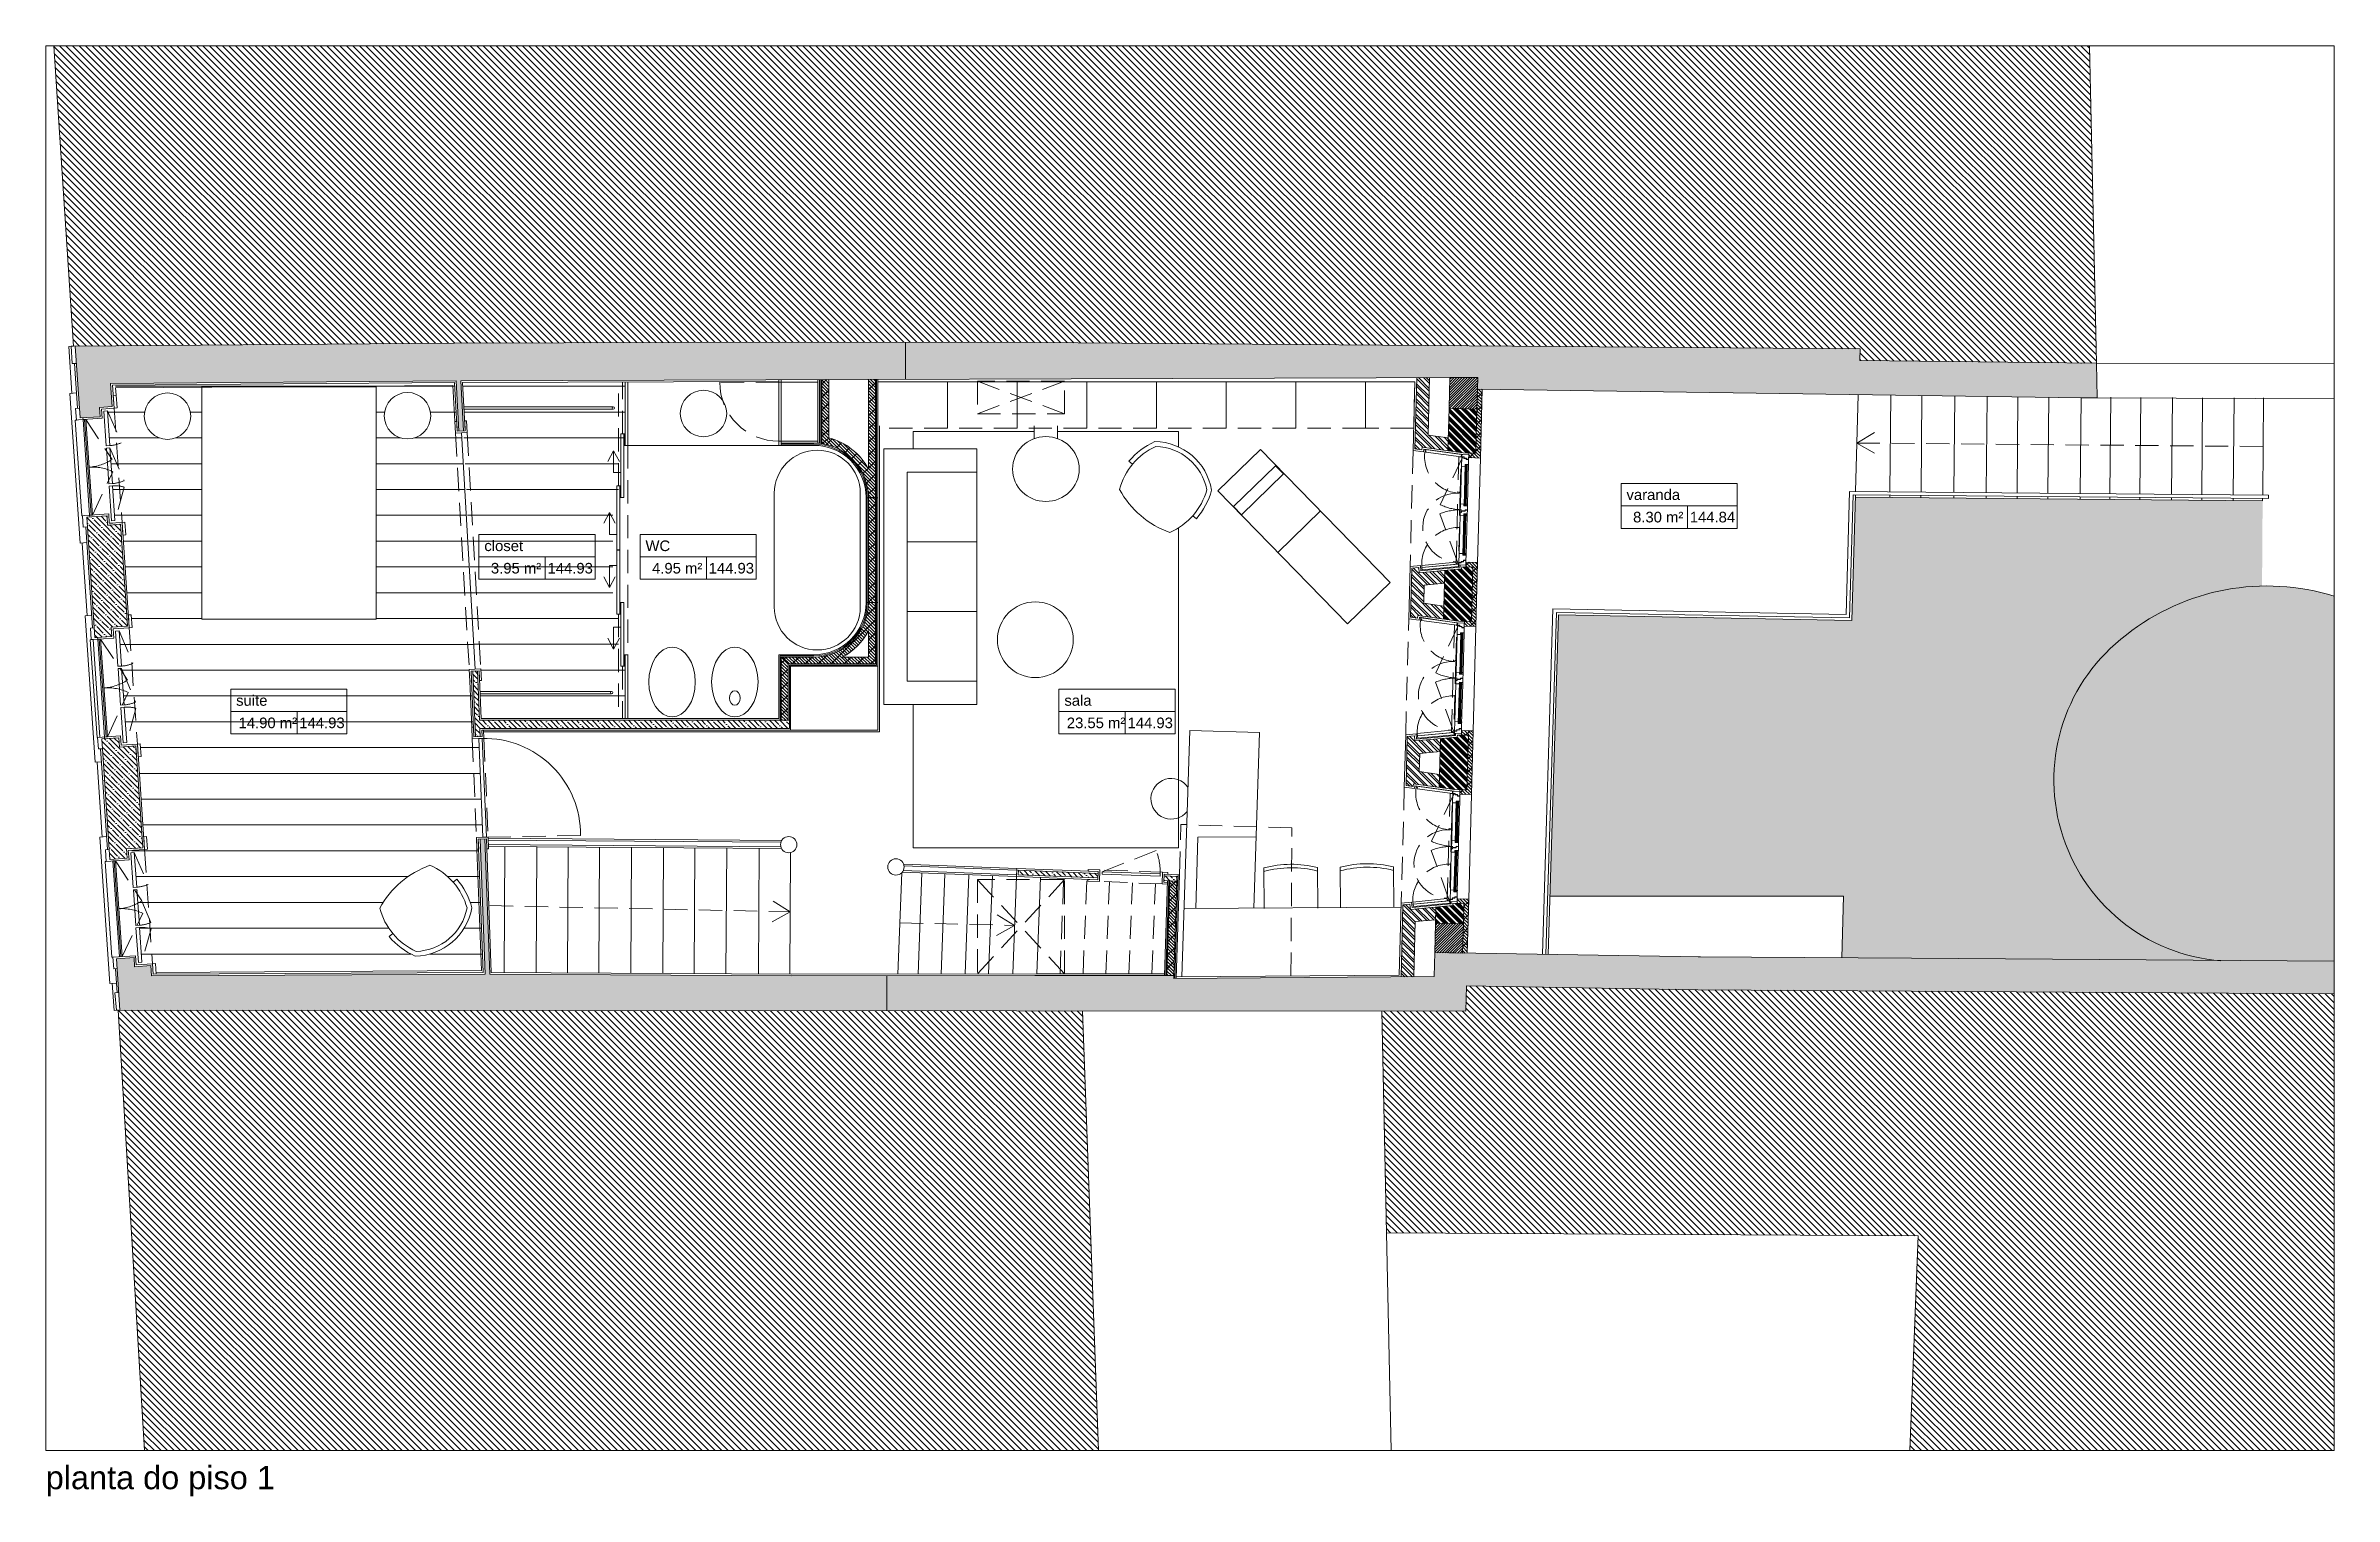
# Model space of a CAD drawing. Header units: millimetres. Extents: x 179.4 to 199.1, y -538.3 to -478.3.
# Drawn here: x 179.41 to 199.11, y -506.61 to -494.12 of the extents above; entities that cross this region are included whole.
import ezdxf
from ezdxf.enums import TextEntityAlignment as Align

# ---------------------------------------------------------------- set-up
doc = ezdxf.new("R2010")
doc.units = ezdxf.units.MM
doc.linetypes.add('DASHED', pattern=[0.75, 0.5, -0.25])
doc.layers.get('0').update_dxf_attribs({"lineweight": 5})
doc.layers.add('00_ARQ', color=251, linetype='Continuous', lineweight=5)
doc.styles.add('din5', font='arial.ttf', dxfattribs={"height": 0.08})
doc.styles.add('dinesc', font='arial.ttf', dxfattribs={"height": 0.18})
doc.linetypes.add('ZIGZAG', pattern='A,0.00254,-5.08,[131,ltypeshp.shx,S=5.08,R=0,X=-5.08,Y=0],-10.16,[131,ltypeshp.shx,S=5.08,R=180,X=5.08,Y=0],-5.08', length=20.32254)
pattern_1 = [(315, (674.769739, -657.433433), (0.0140316502, 0.0140316502), []), (45, (674.76974, -657.43343), (-0.056126601, 0.056126601), [])]
pattern_2 = [(315, (639.921428, -421.943994), (0.0140316502, 0.0140316502), []), (45, (639.92143, -421.943994), (-0.056126601, 0.056126601), [])]
pattern_3 = [(315, (843.83671, -339.39501), (0.0449012806, 0.0449012806), []), (315, (843.83671, -339.439914), (0.0449012806, 0.0449012806), [0.079375, -0.015875, 0, -0.015875])]
pattern_4 = [(315, (674.76974, -657.433433), (0.0336759605, 0.0336759605), []), (315, (674.76974, -657.44466), (0.0336759605, 0.0336759605), []), (315, (674.76974, -657.455883), (0.0336759605, 0.0336759605), []), (315, (674.76974, -657.46711), (0.0336759605, 0.0336759605), [])]
pattern_5 = [(315, (674.76974, -657.433433), (0.0336759605, 0.0336759605), []), (315, (674.76974, -657.455883), (0.0336759605, 0.0336759605), [])]
pattern_6 = [(45, (843.83671, -339.395012), (-0.01122532015, 0.01122532015), [])]

msp = doc.modelspace()

# ---------------------------------------------------------------- texts
at = {"layer": '00_ARQ', "insert": (179.409, -506.349), "char_height": 0.2, "width": 4.455, "attachment_point": 1, "style": 'dinesc'}
msp.add_mtext('planta do piso 1', dxfattribs=at)

# ---------------------------------------------------------------- blocks, each defined once
blk = doc.blocks.new('0legendaN')
for p, q in [((-0.49, 0.189), (-0.49, -0.189)), ((0.49, 0.189), (-0.49, 0.189)), ((-0.49, 0), (0.49, 0)), ((0.49, 0.189), (0.49, -0.189)), ((0.07, 0), (0.07, -0.189))]:
    blk.add_line(p, q)
at = {"linetype": 'Continuous'}
blk.add_line((-0.49, -0.189), (0.49, -0.189), dxfattribs=at)
at = {"linetype": 'Continuous', "style": 'din5'}
blk.add_attdef('DESIGNAÇAO', text='', height=0.0896, rotation=360, dxfattribs=at).set_placement((-0.445, 0.095), align=Align.MIDDLE_LEFT)
for tag, p in [('300,00M2', (-0.21, -0.094)), ('357.05', (0.28, -0.094))]:
    blk.add_attdef(tag, text='', height=0.0896, rotation=360, dxfattribs=at).set_placement(p, align=Align.MIDDLE_CENTER)

# ---------------------------------------------------------------- hatches: boundary and pattern name
at = {"layer": '00_ARQ', "ltscale": 0.03}
h = msp.add_hatch(dxfattribs=at)
h.set_pattern_fill('ANSI31', color=256, scale=0.0125, angle=90, style=0)
h.paths.add_polyline_path([(197.003, -494.117), (179.478, -494.117), (179.648, -496.704), (182.925, -496.679), (185.755, -496.669), (187.925, -496.672), (195.028, -496.728), (195.025, -496.828), (197.063, -496.851), (197.063, -496.85)])
h = msp.add_hatch(dxfattribs=at)
h.set_pattern_fill('ANSI35', color=256, scale=0.01, angle=270, style=0)
h.set_pattern_definition(pattern_3)
h.paths.add_polyline_path([(186.81, -496.991), (186.811, -496.67), (185.755, -496.669), (182.925, -496.679), (179.663, -496.704), (179.705, -497.323), (179.878, -497.312), (179.872, -497.232), (179.982, -497.225), (179.968, -497.025), (182.942, -497.004), (182.966, -497.438), (183.006, -497.435), (182.982, -497.004)])
h = msp.add_hatch(dxfattribs=at)
h.set_pattern_fill('ANSI35', color=256, scale=0.01, angle=270, style=0)
h.set_pattern_definition(pattern_3)
h.paths.add_polyline_path([(191.737, -496.974), (191.734, -497.076), (196.935, -497.151), (197.069, -497.15), (197.063, -496.851), (195.025, -496.828), (195.028, -496.728), (187.925, -496.672), (186.811, -496.67), (186.81, -496.991)])
at = {"layer": '00_ARQ'}
h = msp.add_hatch(dxfattribs=at)
h.set_pattern_fill('ANSI31', color=256, scale=0.07, angle=315, style=0)
h.set_pattern_definition([(360, (181.69678, -657.07013), (1e-15, 0.22225), [])])
h.paths.add_polyline_path([(184.291, -498.075), (184.321, -498.075), (184.321, -497.981), (184.291, -497.981)])
edge = h.paths.add_edge_path()
edge.add_line((184.391, -499.392), (184.341, -499.392))
edge.add_line((184.341, -499.392), (184.341, -498.945))
edge.add_line((184.341, -498.945), (184.291, -498.945))
edge.add_line((184.291, -498.945), (184.291, -498.075))
edge.add_line((184.291, -498.075), (184.331, -498.075))
edge.add_line((184.331, -498.075), (184.331, -497.981))
edge.add_line((184.331, -497.981), (184.341, -497.981))
edge.add_line((184.341, -497.981), (184.341, -497.529))
edge.add_line((184.341, -497.529), (184.391, -497.529))
edge.add_line((184.391, -497.529), (184.391, -497.014))
edge.add_line((184.391, -497.014), (182.998, -497.019))
edge.add_line((182.998, -497.019), (183.01, -497.228))
edge.add_line((183.01, -497.228), (184.321, -497.228))
edge.add_arc((184.321, -497.238), 0.01, -90, 90, ccw=False)
edge.add_line((184.321, -497.248), (183.011, -497.248))
edge.add_line((183.011, -497.248), (183.017, -497.349))
edge.add_line((183.017, -497.349), (183.032, -497.348))
edge.add_line((183.032, -497.348), (183.037, -497.449))
edge.add_line((183.037, -497.449), (183.006, -497.45))
edge.add_line((183.006, -497.45), (183.105, -499.478))
edge.add_line((183.105, -499.478), (183.105, -499.486))
edge.add_line((183.105, -499.486), (183.155, -499.484))
edge.add_line((183.155, -499.484), (183.159, -499.584))
edge.add_line((183.159, -499.584), (183.144, -499.585))
edge.add_line((183.144, -499.585), (183.148, -499.678))
edge.add_line((183.148, -499.678), (184.321, -499.678))
edge.add_arc((184.321, -499.688), 0.01, -90, 90, ccw=False)
edge.add_line((184.321, -499.698), (183.149, -499.698))
edge.add_line((183.149, -499.698), (183.158, -499.912))
edge.add_line((183.158, -499.912), (184.391, -499.912))
edge.add_line((184.391, -499.912), (184.391, -499.392))
at = {"layer": '00_ARQ', "ltscale": 0.03}
h = msp.add_hatch(dxfattribs=at)
h.set_pattern_fill('GRATE', color=256, scale=0.025, angle=315, style=0)
h.set_pattern_definition(pattern_2)
h.paths.add_polyline_path([(186.491, -498.009), (186.551, -498.009), (186.551, -496.992), (186.491, -496.992), (186.491, -497.764, 0.213808), (186.151, -497.496), (186.091, -497.545, -0.371076)])
h = msp.add_hatch(dxfattribs=at)
h.set_pattern_fill('GRATE', color=256, scale=0.025, angle=315, style=0)
h.set_pattern_definition(pattern_2)
h.paths.add_polyline_path([(186.151, -497.496), (186.151, -496.993), (186.091, -496.993), (186.091, -497.545)])
h = msp.add_hatch(dxfattribs=at)
h.set_pattern_fill('ANSI32', color=256, scale=0.005, angle=270, style=0)
h.set_pattern_definition(pattern_5)
h.paths.add_polyline_path([(191.256, -497.599), (191.259, -497.574), (191.48, -497.605), (191.483, -497.495), (191.309, -497.47), (191.322, -496.976), (191.212, -496.976), (191.195, -497.59)])
h = msp.add_hatch(dxfattribs=at)
h.set_pattern_fill('ANSI31', color=256, scale=0.005, style=0)
h.set_pattern_definition(pattern_6)
h.paths.add_polyline_path([(191.73, -497.246), (191.737, -496.974), (191.497, -496.975), (191.49, -497.24)])
h = msp.add_hatch(dxfattribs=at)
h.set_pattern_fill('GRATE', color=256, scale=0.025, angle=315, style=0)
h.set_pattern_definition(pattern_1)
h.paths.add_polyline_path([(191.759, -497.668), (191.774, -497.076), (191.734, -497.076), (191.73, -497.246), (191.72, -497.627), (191.66, -497.626), (191.659, -497.665)])
h = msp.add_hatch(dxfattribs=at)
h.set_pattern_fill('ANSI34', color=256, scale=0.0025, angle=270, style=0)
h.set_pattern_definition(pattern_4)
h.paths.add_polyline_path([(191.72, -497.627), (191.73, -497.246), (191.49, -497.24), (191.48, -497.605), (191.612, -497.624)])
h = msp.add_hatch(dxfattribs=at)
h.set_pattern_fill('GRATE', color=256, scale=0.025, angle=315, style=0)
h.set_pattern_definition(pattern_1)
h.paths.add_polyline_path([(186.551, -498.912), (186.551, -498.009), (186.491, -498.009), (186.491, -498.912)])
h = msp.add_hatch(dxfattribs=at)
h.set_pattern_fill('CROSS', color=256, scale=0.0075, style=0)
h.set_pattern_definition([(360, (639.92143, -443.943994), (0.047625, 0.047625), [0.0238125, -0.0714375]), (90, (639.933334, -443.9559), (-0.047625, 0.047625), [0.0238125, -0.0714375])])
h.paths.add_polyline_path([(198.08, -501.993, -0.677702), (197.321, -499.192, -0.164026), (198.488, -498.771), (198.493, -498.038), (194.986, -498.006), (194.956, -499.066), (192.432, -499.018), (192.358, -501.442), (194.886, -501.442), (194.871, -501.972), (195.469, -501.976)])
h = msp.add_hatch(dxfattribs=at)
h.set_pattern_fill('ANSI35', color=256, scale=0.01, angle=270, style=0)
h.set_pattern_definition(pattern_3)
h.paths.add_polyline_path([(180.11, -501.115), (180.104, -501.035), (180.244, -501.026), (180.184, -500.148), (180.044, -500.157), (180.038, -500.077), (179.891, -500.087), (179.961, -501.125)])
h.paths.add_polyline_path([(179.978, -499.205), (179.973, -499.126), (180.113, -499.116), (180.106, -499.021), (180.052, -498.238), (179.957, -498.245), (179.942, -498.246), (179.937, -498.166), (179.762, -498.178), (179.832, -499.215), (179.857, -499.214), (179.89, -499.211), (179.89, -499.211)])
h = msp.add_hatch(dxfattribs=at)
h.set_pattern_fill('ANSI34', color=256, scale=0.0025, angle=270, style=0)
h.set_pattern_definition(pattern_4)
h.paths.add_polyline_path([(191.682, -499.077), (191.694, -498.607), (191.599, -498.604), (191.598, -498.623), (191.453, -498.636), (191.442, -499.055), (191.574, -499.074)])
h = msp.add_hatch(dxfattribs=at)
h.set_pattern_fill('GRATE', color=256, scale=0.025, angle=315, style=0)
h.set_pattern_definition(pattern_1)
h.paths.add_polyline_path([(191.735, -498.568), (191.635, -498.565), (191.634, -498.605), (191.694, -498.607), (191.682, -499.077), (191.622, -499.075), (191.621, -499.115), (191.72, -499.118)])
at = {"layer": '00_ARQ'}
h = msp.add_hatch(dxfattribs=at)
h.set_pattern_fill('ANSI33', color=256, scale=0.035, angle=358.4938, style=0)
h.set_pattern_definition([(223.493847, (-37.17374, -542.832998), (-0.0060224209, 0.00634767252), []), (223.493847, (-37.173903, -542.839183), (-0.0060224209, 0.00634767252), [0.004375, -0.0021875])])
h.paths.add_polyline_path([(191.637, -498.49), (191.637, -498.505), (191.627, -498.505), (191.627, -498.49)])
at = {"layer": '00_ARQ', "ltscale": 0.03}
h = msp.add_hatch(dxfattribs=at)
h.set_pattern_fill('ANSI32', color=256, scale=0.005, angle=270, style=0)
h.set_pattern_definition(pattern_5)
h.paths.add_polyline_path([(191.271, -498.919), (191.275, -498.762), (191.45, -498.747), (191.453, -498.636), (191.233, -498.656), (191.23, -498.611), (191.168, -498.616), (191.157, -499.039), (191.218, -499.048), (191.221, -499.023), (191.442, -499.055), (191.445, -498.944)])
h = msp.add_hatch(dxfattribs=at)
h.set_pattern_fill('GRASS', color=256, scale=0.002, style=0)
h.set_pattern_definition([(90, (0, 0), (-0.035921, 0.035921), [0.009525, -0.062317]), (45, (0, 0), (-0.0359210245, 0.0359210245), [0.009525, -0.041275]), (135, (0, 0), (-0.0359210245, -0.0359210245), [0.009525, -0.041275])])
h.paths.add_polyline_path([(199.109, -498.859, 0.248574), (197.321, -499.192, 0.677702), (198.08, -501.993), (199.109, -502)])
h = msp.add_hatch(dxfattribs=at)
h.set_pattern_fill('GRATE', color=256, scale=0.025, angle=315, style=0)
h.set_pattern_definition([(315, (843.83671, -339.395012), (0.0140316502, 0.0140316502), []), (45, (843.83671, -339.39501), (-0.056126601, 0.056126601), [])])
h.paths.add_polyline_path([(186.551, -499.442), (186.551, -498.912), (186.491, -498.912, -0.414214), (186.021, -499.382), (185.741, -499.382), (185.801, -499.442)])
h.paths.add_polyline_path([(186.491, -499.157, -0.153673), (186.266, -499.382), (186.491, -499.382)], flags=16)
h = msp.add_hatch(dxfattribs=at)
h.set_pattern_fill('GRATE', color=256, scale=0.025, angle=315, style=0)
h.set_pattern_definition(pattern_1)
h.paths.add_polyline_path([(185.801, -499.927), (185.801, -499.442), (185.741, -499.382), (185.741, -499.927)])
h = msp.add_hatch(dxfattribs=at)
h.set_pattern_fill('ANSI35', color=256, scale=0.01, angle=270, style=0)
h.set_pattern_definition(pattern_3)
h.paths.add_polyline_path([(185.811, -499.997), (185.811, -499.927), (183.144, -499.927), (183.126, -499.5), (183.086, -499.502), (183.11, -500.07), (183.15, -500.068), (183.147, -499.997)])
at = {"layer": '00_ARQ'}
h = msp.add_hatch(dxfattribs=at)
h.set_pattern_fill('ANSI33', color=256, scale=0.035, angle=358.4938, style=0)
h.set_pattern_definition([(223.493847, (-37.211852, -544.282497), (-0.0060224209, 0.00634767252), []), (223.493847, (-37.212015, -544.288682), (-0.0060224209, 0.00634767252), [0.004375, -0.0021875])])
h.paths.add_polyline_path([(191.599, -499.94), (191.598, -499.955), (191.588, -499.955), (191.589, -499.94)])
at = {"layer": '00_ARQ', "ltscale": 0.03}
h = msp.add_hatch(dxfattribs=at)
h.set_pattern_fill('ANSI32', color=256, scale=0.005, angle=270, style=0)
h.set_pattern_definition(pattern_5)
h.paths.add_polyline_path([(191.18, -500.498), (191.183, -500.473), (191.404, -500.504), (191.407, -500.394), (191.232, -500.369), (191.237, -500.212), (191.412, -500.196), (191.415, -500.085), (191.195, -500.105), (191.192, -500.06), (191.13, -500.066), (191.119, -500.489)])
h = msp.add_hatch(dxfattribs=at)
h.set_pattern_fill('ANSI34', color=256, scale=0.0025, angle=270, style=0)
h.set_pattern_definition(pattern_4)
h.paths.add_polyline_path([(191.536, -500.523), (191.643, -500.526), (191.656, -500.056), (191.561, -500.054), (191.56, -500.072), (191.415, -500.085), (191.404, -500.504)])
h = msp.add_hatch(dxfattribs=at)
h.set_pattern_fill('GRATE', color=256, scale=0.025, angle=315, style=0)
h.set_pattern_definition(pattern_1)
h.paths.add_polyline_path([(191.682, -500.567), (191.697, -500.017), (191.597, -500.015), (191.596, -500.055), (191.656, -500.056), (191.643, -500.526), (191.583, -500.525), (191.582, -500.564)])
h = msp.add_hatch(dxfattribs=at)
h.set_pattern_fill('ANSI35', color=256, scale=0.01, angle=270, style=0)
h.set_pattern_definition(pattern_3)
h.paths.add_polyline_path([(186.649, -502.428), (186.649, -502.127), (185.83, -502.128), (183.231, -502.113), (183.188, -500.949), (183.148, -500.95), (183.191, -502.113), (180.32, -502.129), (180.314, -502.04), (180.174, -502.05), (180.169, -501.97), (180.018, -501.98), (180.048, -502.423)])
h = msp.add_hatch(dxfattribs=at)
h.set_pattern_fill('ANSI35', color=256, scale=0.01, angle=270, style=0)
h.set_pattern_definition(pattern_3)
h.paths.add_polyline_path([(189.146, -501.311), (189.147, -501.271), (189.037, -501.267), (189.036, -501.307)])
h.paths.add_polyline_path([(188.466, -501.285), (188.468, -501.245), (187.782, -501.219), (187.781, -501.259)])
h = msp.add_hatch(dxfattribs=at)
h.set_pattern_fill('GRATE', color=256, scale=0.025, angle=315, style=0)
h.set_pattern_definition(pattern_1)
h.paths.add_polyline_path([(189.12, -502.124), (189.146, -501.311), (189.086, -501.308), (189.06, -502.125)])
h = msp.add_hatch(dxfattribs=at)
h.set_pattern_fill('ANSI32', color=256, scale=0.005, angle=270, style=0)
h.set_pattern_definition(pattern_5)
h.paths.add_polyline_path([(191.186, -502.135), (191.198, -501.661), (191.374, -501.646), (191.377, -501.535), (191.157, -501.555), (191.153, -501.51), (191.092, -501.515), (191.076, -502.136)])
h = msp.add_hatch(dxfattribs=at)
h.set_pattern_fill('ANSI34', color=256, scale=0.0025, angle=270, style=0)
h.set_pattern_definition(pattern_4)
h.paths.add_polyline_path([(191.613, -501.681), (191.618, -501.506), (191.523, -501.503), (191.522, -501.522), (191.377, -501.535), (191.373, -501.675)])
at = {"layer": '00_ARQ'}
h = msp.add_hatch(dxfattribs=at)
h.set_pattern_fill('ANSI33', color=256, scale=0.035, angle=358.4938, style=0)
h.set_pattern_definition([(223.493847, (-37.2499644, -545.731996), (-0.0060224209, 0.00634767252), []), (223.493847, (-37.250127, -545.738181), (-0.0060224209, 0.00634767252), [0.004375, -0.0021875])])
h.paths.add_polyline_path([(191.561, -501.389), (191.56, -501.404), (191.55, -501.404), (191.551, -501.389)])
at = {"layer": '00_ARQ', "ltscale": 0.03}
h = msp.add_hatch(dxfattribs=at)
h.set_pattern_fill('GRATE', color=256, scale=0.025, angle=315, style=0)
h.set_pattern_definition(pattern_1)
h.paths.add_polyline_path([(191.659, -501.467), (191.559, -501.464), (191.558, -501.504), (191.618, -501.506), (191.613, -501.681), (191.606, -501.932), (191.646, -501.932)])
h = msp.add_hatch(dxfattribs=at)
h.set_pattern_fill('ANSI31', color=256, scale=0.005, style=0)
h.set_pattern_definition(pattern_6)
h.paths.add_polyline_path([(191.606, -501.932), (191.613, -501.681), (191.373, -501.675), (191.367, -501.928)])
h = msp.add_hatch(dxfattribs=at)
h.set_pattern_fill('ANSI35', color=256, scale=0.01, angle=270, style=0)
h.paths.add_polyline_path([(199.109, -502), (195.469, -501.976), (193.633, -501.964), (191.367, -501.928), (191.361, -502.134), (189.12, -502.15), (189.12, -502.124), (187.925, -502.126), (186.649, -502.127), (186.649, -502.428), (191.633, -502.433), (191.639, -502.215), (193.63, -502.247), (195.467, -502.259), (199.109, -502.283)])
h = msp.add_hatch(dxfattribs=at)
h.set_pattern_fill('ANSI31', color=256, scale=0.0125, angle=90, style=0)
h.paths.add_polyline_path([(199.109, -502.283), (195.467, -502.259), (193.63, -502.247), (191.639, -502.215), (191.633, -502.433), (190.912, -502.432), (190.951, -504.34), (195.527, -504.367), (195.455, -506.217), (199.109, -506.217)])
h = msp.add_hatch(dxfattribs=at)
h.set_pattern_fill('ANSI31', color=256, scale=0.0125, angle=90, style=0)
h.paths.add_polyline_path([(188.335, -502.43), (180.033, -502.423), (180.26, -506.217), (188.471, -506.217)])
h.paths.add_polyline_path([(187.996, -503.775), (188.157, -503.775), (188.157, -503.89), (187.996, -503.89)], flags=24)
h.paths.add_polyline_path([(186.113, -503.775), (186.273, -503.775), (186.273, -503.89), (186.113, -503.89)], flags=24)
h.paths.add_polyline_path([(180.767, -503.736), (180.914, -503.736), (180.914, -503.851), (180.767, -503.851)], flags=24)

# ---------------------------------------------------------------- linework, layer by layer
at = {"layer": '00_ARQ'}
for p, q in [((179.478, -494.117), (179.648, -496.704)), ((197.003, -494.117), (197.063, -496.85)), ((179.648, -496.704), (179.627, -496.706)), ((179.638, -496.855), (179.627, -496.706)), ((182.925, -496.679), (179.648, -496.704)), ((179.663, -496.704), (179.705, -497.323)), ((182.925, -496.679), (185.755, -496.669)), ((187.925, -496.672), (185.755, -496.669)), ((195.028, -496.728), (187.925, -496.672)), ((195.028, -496.728), (195.025, -496.828)), ((195.025, -496.828), (197.063, -496.851)), ((179.673, -496.853), (179.638, -496.855)), ((179.658, -496.854), (179.684, -497.24)), ((182.942, -497.004), (179.968, -497.025)), ((179.968, -497.025), (179.982, -497.225)), ((182.928, -497.019), (179.984, -497.04)), ((182.928, -497.019), (182.951, -497.438)), ((182.942, -497.004), (182.966, -497.438)), ((182.982, -497.004), (191.737, -496.974)), ((182.982, -497.004), (183.006, -497.435)), ((182.998, -497.019), (185.721, -497.009)), ((182.998, -497.019), (183.021, -497.435)), ((185.741, -497.014), (185.721, -497.014)), ((185.721, -497.524), (185.721, -497.014)), ((185.741, -497.014), (185.741, -497.524)), ((186.571, -497.012), (191.196, -497.012)), ((191.18, -497.603), (191.196, -497.012)), ((191.212, -496.976), (191.195, -497.59)), ((191.322, -496.976), (191.309, -497.47)), ((191.734, -497.076), (191.737, -496.974)), ((197.063, -496.85), (197.069, -497.15)), ((179.982, -497.225), (179.872, -497.232)), ((179.984, -497.04), (179.998, -497.239)), ((180.01, -497.05), (181.484, -497.05)), ((182.914, -497.044), (180.011, -497.065)), ((180.015, -497.127), (180.011, -497.065)), ((181.484, -497.05), (182.929, -497.05)), ((182.914, -497.044), (182.932, -497.354)), ((191.734, -497.076), (196.935, -497.151)), ((191.759, -497.668), (191.774, -497.076)), ((196.935, -497.151), (197.069, -497.15)), ((179.699, -497.239), (179.666, -497.241)), ((179.666, -497.241), (179.673, -497.341)), ((179.691, -497.339), (179.673, -497.341)), ((179.894, -497.326), (179.691, -497.339)), ((179.878, -497.312), (179.705, -497.323)), ((179.73, -497.337), (179.729, -497.322)), ((179.73, -497.337), (179.754, -497.335)), ((179.73, -497.337), (179.787, -498.161)), ((179.742, -497.336), (179.799, -498.16)), ((179.754, -497.335), (179.811, -498.159)), ((179.872, -497.232), (179.878, -497.312)), ((179.998, -497.239), (179.888, -497.246)), ((179.888, -497.246), (179.894, -497.326)), ((179.94, -497.263), (179.91, -497.265)), ((179.91, -497.265), (179.93, -497.562)), ((179.94, -497.263), (179.96, -497.56)), ((179.94, -497.272), (180.26, -497.272)), ((180.654, -497.272), (180.753, -497.272)), ((182.253, -497.272), (182.325, -497.272)), ((182.72, -497.272), (182.942, -497.272)), ((191.48, -497.605), (191.49, -497.24)), ((191.72, -497.627), (191.73, -497.246)), ((179.93, -497.562), (179.96, -497.56)), ((179.932, -497.582), (179.961, -497.58)), ((179.932, -497.582), (179.953, -497.89)), ((179.956, -497.495), (180.385, -497.495)), ((179.961, -497.58), (179.983, -497.888)), ((180.53, -497.495), (180.753, -497.495)), ((182.253, -497.495), (182.462, -497.495)), ((182.584, -497.495), (182.99, -497.495)), ((182.951, -497.438), (183.021, -497.435)), ((185.741, -497.524), (185.721, -497.524)), ((185.741, -497.559), (185.721, -497.559)), ((191.269, -497.616), (191.18, -497.603)), ((191.256, -497.599), (191.195, -497.59)), ((191.256, -497.599), (191.259, -497.574)), ((191.259, -497.574), (191.612, -497.624)), ((191.269, -497.616), (191.272, -497.591)), ((191.272, -497.591), (191.609, -497.639)), ((191.309, -497.47), (191.483, -497.495)), ((179.971, -497.717), (180.753, -497.717)), ((182.253, -497.717), (183.003, -497.717)), ((191.597, -497.739), (191.588, -498.064)), ((191.599, -497.639), (191.599, -497.638)), ((191.72, -497.627), (191.612, -497.624)), ((191.648, -498.065), (191.657, -497.72)), ((191.659, -497.665), (191.66, -497.626)), ((191.759, -497.668), (191.659, -497.665)), ((179.953, -497.89), (179.983, -497.888)), ((179.954, -497.91), (179.984, -497.908)), ((179.954, -497.91), (179.975, -498.208)), ((179.984, -497.908), (180.005, -498.206)), ((179.986, -497.939), (180.753, -497.939)), ((182.253, -497.939), (183.015, -497.939)), ((194.938, -497.956), (194.907, -499.015)), ((194.967, -497.986), (194.936, -499.045)), ((198.544, -497.988), (194.938, -497.956)), ((198.543, -498.018), (194.967, -497.986)), ((198.543, -498.018), (198.544, -497.988)), ((179.746, -498.164), (179.725, -498.165)), ((179.732, -498.265), (179.725, -498.165)), ((179.951, -498.15), (179.746, -498.164)), ((179.787, -498.161), (179.811, -498.159)), ((179.787, -498.161), (179.788, -498.176)), ((179.951, -498.15), (179.956, -498.23)), ((180.005, -498.206), (179.975, -498.208)), ((180.002, -498.161), (180.753, -498.161)), ((182.253, -498.161), (183.028, -498.161)), ((191.577, -498.489), (191.586, -498.164)), ((191.645, -498.165), (191.636, -498.51)), ((179.768, -498.262), (179.732, -498.265)), ((179.753, -498.263), (179.811, -499.131)), ((180.066, -498.222), (179.956, -498.23)), ((179.956, -498.23), (179.986, -498.228)), ((180.066, -498.222), (180.128, -499.13)), ((180.077, -498.384), (180.753, -498.384)), ((182.253, -498.384), (183.041, -498.384)), ((180.092, -498.606), (180.753, -498.606)), ((182.253, -498.606), (183.054, -498.606)), ((191.142, -499.052), (191.154, -498.603)), ((191.243, -498.595), (191.154, -498.603)), ((191.243, -498.595), (191.247, -498.639)), ((191.574, -498.589), (191.574, -498.61)), ((191.584, -498.589), (191.584, -498.609)), ((191.599, -498.604), (191.598, -498.623)), ((191.694, -498.607), (191.599, -498.604)), ((191.615, -498.548), (191.615, -498.551)), ((191.635, -498.565), (191.634, -498.605)), ((191.735, -498.568), (191.635, -498.565)), ((191.682, -499.077), (191.694, -498.607)), ((191.72, -499.118), (191.735, -498.568)), ((190.615, -499.097), (190.982, -498.739)), ((191.157, -499.039), (191.168, -498.616)), ((191.23, -498.611), (191.168, -498.616)), ((191.23, -498.611), (191.233, -498.656)), ((191.233, -498.656), (191.598, -498.623)), ((191.247, -498.639), (191.584, -498.609)), ((191.271, -498.919), (191.275, -498.762)), ((191.275, -498.762), (191.45, -498.747)), ((191.442, -499.055), (191.453, -498.636)), ((180.108, -498.828), (180.753, -498.828)), ((182.253, -498.828), (183.067, -498.828)), ((191.271, -498.919), (191.445, -498.944)), ((192.293, -501.942), (192.384, -498.968)), ((192.323, -501.943), (192.413, -498.998)), ((194.907, -499.015), (192.384, -498.968)), ((194.936, -499.045), (192.413, -498.998)), ((179.826, -499.13), (179.794, -499.133)), ((179.794, -499.133), (179.801, -499.232)), ((180.128, -499.13), (179.989, -499.139)), ((179.989, -499.139), (179.994, -499.219)), ((180.04, -499.156), (180.01, -499.158)), ((180.01, -499.158), (180.031, -499.462)), ((180.04, -499.156), (180.061, -499.46)), ((180.148, -499.05), (180.753, -499.05)), ((182.253, -499.05), (183.08, -499.05)), ((191.231, -499.065), (191.142, -499.052)), ((191.218, -499.048), (191.157, -499.039)), ((191.218, -499.048), (191.221, -499.023)), ((191.221, -499.023), (191.574, -499.074)), ((191.231, -499.065), (191.234, -499.04)), ((191.234, -499.04), (191.571, -499.089)), ((191.559, -499.188), (191.55, -499.513)), ((191.561, -499.088), (191.561, -499.087)), ((191.682, -499.077), (191.574, -499.074)), ((191.61, -499.515), (191.619, -499.17)), ((191.621, -499.115), (191.622, -499.075)), ((191.72, -499.118), (191.621, -499.115)), ((179.818, -499.231), (179.801, -499.232)), ((179.994, -499.219), (179.818, -499.231)), ((179.857, -499.229), (179.856, -499.214)), ((179.857, -499.229), (179.882, -499.227)), ((179.857, -499.229), (179.915, -500.071)), ((179.87, -499.228), (179.928, -500.07)), ((179.882, -499.227), (179.94, -500.069)), ((180.048, -499.273), (181.484, -499.273)), ((181.484, -499.273), (183.093, -499.273)), ((184.396, -499.362), (184.396, -499.912)), ((180.031, -499.462), (180.061, -499.46)), ((180.032, -499.482), (180.062, -499.48)), ((180.032, -499.482), (180.054, -499.796)), ((180.062, -499.48), (180.084, -499.794)), ((180.063, -499.495), (181.484, -499.495)), ((181.484, -499.495), (183.055, -499.495)), ((183.059, -499.589), (183.076, -499.986)), ((183.071, -499.503), (183.141, -499.5)), ((183.071, -499.503), (183.095, -500.07)), ((183.086, -499.502), (183.11, -500.07)), ((183.126, -499.5), (183.144, -499.927)), ((183.141, -499.5), (183.158, -499.912)), ((180.079, -499.717), (181.484, -499.717)), ((181.484, -499.717), (183.08, -499.717)), ((191.539, -499.938), (191.547, -499.613)), ((191.607, -499.615), (191.598, -499.96)), ((180.054, -499.796), (180.084, -499.794)), ((180.055, -499.816), (180.085, -499.814)), ((180.055, -499.816), (180.076, -500.12)), ((180.085, -499.814), (180.106, -500.118)), ((180.094, -499.939), (181.484, -499.939)), ((181.484, -499.939), (183.089, -499.939)), ((180.052, -500.061), (179.856, -500.075)), ((179.863, -500.174), (179.856, -500.075)), ((179.897, -500.172), (179.863, -500.174)), ((179.882, -500.173), (179.94, -501.041)), ((180.038, -500.077), (179.891, -500.087)), ((179.891, -500.087), (179.961, -501.125)), ((179.915, -500.071), (179.94, -500.069)), ((179.915, -500.071), (179.916, -500.085)), ((180.038, -500.077), (180.044, -500.157)), ((180.184, -500.148), (180.044, -500.157)), ((180.052, -500.061), (180.058, -500.141)), ((180.198, -500.132), (180.058, -500.141)), ((180.106, -500.118), (180.076, -500.12)), ((180.184, -500.148), (180.244, -501.026)), ((180.198, -500.132), (180.26, -501.04)), ((180.225, -500.162), (181.484, -500.162)), ((181.484, -500.162), (183.138, -500.162)), ((183.095, -500.07), (183.165, -500.067)), ((183.165, -500.083), (183.136, -500.084)), ((183.172, -500.934), (183.136, -500.084)), ((183.147, -499.997), (183.15, -500.068)), ((183.162, -500.012), (183.165, -500.067)), ((183.202, -500.933), (183.165, -500.083)), ((189.809, -501.544), (189.857, -500.033)), ((191.104, -500.502), (191.116, -500.052)), ((191.205, -500.044), (191.116, -500.052)), ((191.119, -500.489), (191.13, -500.066)), ((191.192, -500.06), (191.13, -500.066)), ((191.192, -500.06), (191.195, -500.105)), ((191.195, -500.105), (191.56, -500.072)), ((191.205, -500.044), (191.209, -500.089)), ((191.209, -500.089), (191.546, -500.059)), ((191.404, -500.504), (191.415, -500.085)), ((191.536, -500.038), (191.536, -500.06)), ((191.546, -500.039), (191.546, -500.059)), ((191.561, -500.054), (191.56, -500.072)), ((191.656, -500.056), (191.561, -500.054)), ((191.577, -499.998), (191.577, -500.001)), ((191.597, -500.015), (191.596, -500.054)), ((191.697, -500.017), (191.597, -500.015)), ((191.643, -500.526), (191.656, -500.056)), ((191.682, -500.567), (191.697, -500.017)), ((191.232, -500.369), (191.237, -500.212)), ((191.232, -500.369), (191.407, -500.394)), ((191.237, -500.212), (191.412, -500.196)), ((180.215, -500.384), (181.484, -500.384)), ((181.484, -500.384), (183.149, -500.384)), ((191.193, -500.515), (191.104, -500.502)), ((191.18, -500.498), (191.119, -500.489)), ((191.18, -500.498), (191.183, -500.473)), ((191.183, -500.473), (191.536, -500.523)), ((191.193, -500.515), (191.196, -500.49)), ((191.196, -500.49), (191.533, -500.538)), ((191.523, -500.538), (191.523, -500.537)), ((191.643, -500.526), (191.536, -500.523)), ((191.582, -500.564), (191.583, -500.525)), ((191.682, -500.567), (191.582, -500.564)), ((180.23, -500.606), (181.484, -500.606)), ((181.484, -500.606), (183.158, -500.606)), ((191.52, -500.638), (191.512, -500.963)), ((191.572, -500.964), (191.581, -500.619)), ((180.246, -500.828), (181.484, -500.828)), ((181.484, -500.828), (183.168, -500.828)), ((183.133, -500.951), (183.203, -500.948)), ((183.133, -500.951), (183.175, -502.098)), ((183.148, -500.95), (183.191, -502.113)), ((183.202, -500.933), (183.172, -500.934)), ((183.188, -500.949), (183.231, -502.113)), ((183.203, -500.948), (183.245, -502.098)), ((179.955, -501.04), (179.923, -501.042)), ((179.923, -501.042), (179.93, -501.142)), ((180.126, -501.129), (179.93, -501.142)), ((180.11, -501.115), (179.961, -501.125)), ((179.986, -501.138), (180.01, -501.137)), ((179.986, -501.138), (180.043, -501.963)), ((179.998, -501.137), (180.055, -501.962)), ((180.01, -501.137), (180.067, -501.962)), ((180.244, -501.026), (180.104, -501.035)), ((180.104, -501.035), (180.11, -501.115)), ((180.26, -501.04), (180.12, -501.049)), ((180.12, -501.049), (180.126, -501.129)), ((180.171, -501.066), (180.142, -501.068)), ((180.142, -501.068), (180.162, -501.366)), ((180.15, -501.051), (181.484, -501.051)), ((180.171, -501.066), (180.192, -501.364)), ((181.484, -501.051), (183.137, -501.051)), ((183.121, -501.037), (183.159, -502.083)), ((191.501, -501.388), (191.509, -501.063)), ((191.569, -501.064), (191.56, -501.409)), ((180.162, -501.366), (180.192, -501.364)), ((180.186, -501.273), (181.484, -501.273)), ((181.484, -501.273), (182.529, -501.273)), ((182.869, -501.273), (183.145, -501.273)), ((187.733, -502.111), (187.765, -501.273)), ((187.765, -501.273), (187.768, -501.203)), ((187.765, -501.273), (188.466, -501.3)), ((187.768, -501.203), (188.468, -501.23)), ((187.781, -501.259), (187.782, -501.219)), ((187.781, -501.259), (188.466, -501.285)), ((187.782, -501.219), (188.468, -501.245)), ((187.94, -502.111), (187.972, -501.281)), ((188.468, -501.23), (188.466, -501.3)), ((189.022, -501.271), (189.022, -501.271)), ((189.038, -501.252), (189.035, -501.322)), ((189.035, -501.322), (189.066, -501.323)), ((189.036, -501.307), (189.146, -501.311)), ((189.037, -501.267), (189.147, -501.271)), ((189.038, -501.252), (189.168, -501.257)), ((189.038, -501.252), (189.038, -501.252)), ((189.04, -502.125), (189.066, -501.308)), ((189.05, -502.125), (189.076, -501.308)), ((189.06, -502.125), (189.086, -501.308)), ((189.12, -502.124), (189.146, -501.311)), ((189.13, -502.15), (189.158, -501.256)), ((189.14, -502.15), (189.168, -501.257)), ((189.146, -501.311), (189.147, -501.271)), ((189.147, -501.271), (189.157, -501.271)), ((180.164, -501.386), (180.193, -501.384)), ((180.164, -501.386), (180.185, -501.694)), ((180.193, -501.384), (180.215, -501.692)), ((180.201, -501.495), (181.484, -501.495)), ((181.484, -501.495), (182.315, -501.495)), ((183.064, -501.495), (183.153, -501.495)), ((191.077, -501.535), (189.209, -501.549)), ((191.061, -502.121), (191.078, -501.496)), ((191.076, -502.136), (191.092, -501.515)), ((191.167, -501.494), (191.078, -501.502)), ((191.153, -501.51), (191.092, -501.515)), ((191.153, -501.51), (191.157, -501.555)), ((191.157, -501.555), (191.522, -501.522)), ((191.167, -501.494), (191.171, -501.538)), ((191.171, -501.538), (191.508, -501.508)), ((191.373, -501.675), (191.377, -501.535)), ((191.498, -501.488), (191.498, -501.509)), ((191.508, -501.488), (191.508, -501.508)), ((191.523, -501.503), (191.522, -501.522)), ((191.618, -501.506), (191.523, -501.503)), ((191.539, -501.447), (191.539, -501.45)), ((191.559, -501.464), (191.558, -501.504)), ((191.659, -501.467), (191.559, -501.464)), ((191.613, -501.681), (191.618, -501.506)), ((191.646, -501.932), (191.659, -501.467)), ((192.358, -501.442), (194.886, -501.442)), ((194.886, -501.442), (194.871, -501.972)), ((180.185, -501.694), (180.215, -501.692)), ((180.186, -501.714), (180.216, -501.712)), ((180.186, -501.714), (180.207, -502.012)), ((180.216, -501.712), (180.236, -502.01)), ((180.216, -501.717), (181.484, -501.717)), ((181.484, -501.717), (182.362, -501.717)), ((183.011, -501.717), (183.161, -501.717)), ((191.186, -502.135), (191.198, -501.661)), ((191.198, -501.661), (191.374, -501.646)), ((180.183, -501.954), (179.988, -501.967)), ((180.183, -501.954), (180.188, -502.034)), ((180.232, -501.94), (181.484, -501.94)), ((181.484, -501.94), (182.552, -501.94)), ((182.716, -501.94), (183.169, -501.94)), ((191.361, -502.134), (191.367, -501.928)), ((193.654, -501.964), (191.367, -501.928)), ((179.995, -502.067), (179.988, -501.967)), ((180.024, -502.065), (179.995, -502.067)), ((180.009, -502.066), (180.023, -502.273)), ((180.169, -501.97), (180.018, -501.98)), ((180.018, -501.98), (180.048, -502.423)), ((180.043, -501.963), (180.067, -501.962)), ((180.169, -501.97), (180.174, -502.05)), ((180.314, -502.04), (180.174, -502.05)), ((180.328, -502.024), (180.188, -502.034)), ((180.236, -502.01), (180.207, -502.012)), ((180.314, -502.04), (180.32, -502.129)), ((180.32, -502.129), (183.191, -502.113)), ((180.328, -502.024), (180.353, -502.022)), ((180.328, -502.024), (180.334, -502.114)), ((180.334, -502.114), (183.175, -502.098)), ((180.353, -502.022), (180.359, -502.114)), ((180.358, -502.099), (183.159, -502.083)), ((185.83, -502.128), (183.231, -502.113)), ((185.83, -502.113), (183.245, -502.098)), ((187.94, -502.111), (185.83, -502.113)), ((187.925, -502.126), (185.83, -502.128)), ((189.12, -502.124), (187.925, -502.126)), ((189.041, -502.11), (187.94, -502.111)), ((189.12, -502.124), (189.12, -502.15)), ((191.361, -502.134), (189.12, -502.15)), ((191.061, -502.121), (189.14, -502.135)), ((193.633, -501.964), (195.469, -501.976)), ((195.469, -501.976), (199.109, -502)), ((180.038, -502.272), (180.005, -502.275)), ((180.005, -502.275), (180.017, -502.424)), ((191.639, -502.215), (191.633, -502.433)), ((193.63, -502.247), (191.639, -502.215)), ((193.63, -502.247), (195.467, -502.259)), ((195.467, -502.259), (199.109, -502.283)), ((180.033, -502.423), (180.017, -502.424)), ((180.033, -502.423), (191.633, -502.433)), ((180.033, -502.423), (180.26, -506.217)), ((188.335, -502.43), (188.471, -506.217)), ((190.912, -502.432), (190.951, -504.34)), ((190.951, -504.34), (195.527, -504.367)), ((190.951, -504.34), (190.99, -506.217)), ((195.527, -504.367), (195.455, -506.217))]:
    msp.add_line(p, q, dxfattribs=at)
at = {"layer": '00_ARQ', "ltscale": 0.02}
for p, q in [((179.627, -496.706), (179.607, -496.707)), ((179.634, -497.11), (179.607, -496.707)), ((196.929, -496.85), (196.935, -496.85)), ((197.063, -496.85), (199.109, -496.857)), ((179.617, -497.112), (179.675, -497.108)), ((179.617, -497.112), (179.706, -498.401)), ((195.012, -497.123), (194.988, -497.956)), ((195.285, -497.959), (195.292, -497.127)), ((195.553, -497.961), (195.56, -497.131)), ((195.835, -497.964), (195.842, -497.135)), ((196.113, -497.966), (196.121, -497.139)), ((196.379, -497.969), (196.387, -497.143)), ((196.645, -497.971), (196.652, -497.147)), ((196.923, -497.974), (196.931, -497.151)), ((197.069, -497.15), (199.109, -497.157)), ((197.178, -497.976), (197.186, -497.145)), ((197.437, -497.978), (197.444, -497.146)), ((197.709, -497.981), (197.717, -497.147)), ((197.969, -497.983), (197.976, -497.149)), ((198.24, -497.985), (198.247, -497.15)), ((198.494, -497.988), (198.501, -497.151)), ((179.663, -497.341), (179.72, -498.165)), ((179.673, -497.341), (179.663, -497.341)), ((191.759, -497.668), (191.735, -498.568)), ((194.987, -497.986), (194.956, -499.066)), ((198.493, -498.038), (194.986, -498.006)), ((195.284, -498.009), (195.284, -497.989)), ((195.552, -498.011), (195.552, -497.991)), ((195.834, -498.014), (195.835, -497.994)), ((196.113, -498.016), (196.113, -497.996)), ((196.379, -498.019), (196.379, -497.999)), ((196.645, -498.021), (196.645, -498.001)), ((196.923, -498.024), (196.923, -498.004)), ((197.178, -498.026), (197.178, -498.006)), ((197.436, -498.028), (197.437, -498.008)), ((197.709, -498.031), (197.709, -498.011)), ((197.969, -498.033), (197.969, -498.013)), ((198.239, -498.035), (198.239, -498.015)), ((179.725, -498.165), (179.72, -498.165)), ((198.493, -498.038), (198.493, -498.018)), ((179.706, -498.401), (179.762, -498.397)), ((179.765, -499.025), (179.722, -498.4)), ((179.749, -499.026), (179.804, -499.023)), ((179.749, -499.026), (179.836, -500.288)), ((191.72, -499.118), (191.697, -500.017)), ((192.343, -501.943), (192.432, -499.018)), ((194.956, -499.066), (192.432, -499.018)), ((179.801, -499.232), (179.793, -499.233)), ((179.793, -499.233), (179.851, -500.075)), ((179.875, -500.073), (179.818, -499.231)), ((179.856, -500.075), (179.851, -500.075)), ((189.19, -502.135), (189.257, -500.014)), ((179.889, -500.284), (179.836, -500.288)), ((179.895, -500.932), (179.851, -500.287)), ((191.682, -500.567), (191.659, -501.467)), ((179.875, -500.933), (179.933, -500.929)), ((179.875, -500.933), (179.962, -502.193)), ((185.745, -500.962), (183.218, -500.943)), ((185.738, -500.977), (183.219, -500.958)), ((189.309, -501.548), (189.328, -500.934)), ((189.828, -500.93), (189.328, -500.934)), ((179.92, -501.143), (179.93, -501.142)), ((179.92, -501.143), (179.977, -501.968)), ((185.738, -501.017), (183.221, -500.998)), ((185.744, -501.032), (183.221, -501.013)), ((183.362, -501.014), (183.355, -502.099)), ((183.637, -501.016), (183.63, -502.1)), ((183.907, -501.018), (183.9, -502.102)), ((184.177, -501.02), (184.17, -502.103)), ((184.452, -501.022), (184.445, -502.105)), ((184.727, -501.024), (184.72, -502.107)), ((184.997, -501.026), (184.99, -502.108)), ((185.272, -501.029), (185.265, -502.11)), ((185.552, -501.031), (185.545, -502.111)), ((185.821, -501.066), (185.815, -502.113)), ((186.794, -501.166), (187.768, -501.203)), ((186.745, -502.112), (186.778, -501.239)), ((186.781, -501.236), (187.765, -501.273)), ((186.791, -501.221), (187.766, -501.258)), ((186.797, -501.181), (187.767, -501.218)), ((186.918, -502.112), (186.951, -501.242)), ((187.117, -502.112), (187.149, -501.25)), ((187.323, -502.111), (187.356, -501.258)), ((187.526, -502.111), (187.558, -501.265)), ((179.988, -501.967), (179.977, -501.968)), ((179.962, -502.193), (180.018, -502.19)), ((179.997, -502.426), (179.981, -502.192)), ((180.017, -502.424), (179.997, -502.426))]:
    msp.add_line(p, q, dxfattribs=at)
at = {"layer": '00_ARQ', "ltscale": 0.03}
for p, q in [((186.81, -496.991), (186.811, -496.67)), ((186.151, -497.496), (186.091, -497.545)), ((186.491, -498.009), (186.551, -498.009)), ((191.647, -498.114), (191.647, -498.117)), ((186.551, -498.912), (186.491, -498.912)), ((185.801, -499.442), (185.741, -499.382)), ((191.609, -499.563), (191.609, -499.566)), ((191.571, -501.013), (191.571, -501.016)), ((186.649, -502.428), (186.649, -502.127))]:
    msp.add_line(p, q, dxfattribs=at)
at = {"layer": '00_ARQ', "linetype": 'DASHED', "ltscale": 0.4}
for p, q in [((184.339, -497.911), (184.339, -497.014)), ((184.374, -497.461), (184.374, -497.014)), ((185.721, -497.014), (185.211, -497.014)), ((187.429, -497.287), (188.179, -497.007)), ((188.179, -497.287), (187.429, -497.007)), ((179.754, -497.335), (179.98, -497.681)), ((179.94, -497.263), (180.059, -497.536)), ((179.998, -497.239), (180.066, -498.222)), ((179.961, -497.58), (180.085, -497.863)), ((182.937, -497.454), (183.055, -499.488)), ((183.037, -497.449), (183.155, -499.484)), ((184.298, -497.605), (184.249, -497.698)), ((184.298, -497.605), (184.347, -497.698)), ((184.421, -497.559), (184.421, -499.362)), ((191.18, -497.603), (191.154, -498.603)), ((195, -497.539), (195.153, -497.447)), ((198.497, -497.569), (195, -497.539)), ((195, -497.539), (195.152, -497.625)), ((179.811, -498.159), (179.987, -497.786)), ((191.609, -497.659), (191.413, -498.07)), ((180.085, -497.919), (180.005, -498.206)), ((186.471, -498.011), (186.571, -498.011)), ((184.263, -498.136), (184.214, -498.229)), ((184.263, -498.136), (184.312, -498.229)), ((191.565, -498.571), (191.411, -498.148)), ((184.263, -498.783), (184.214, -498.69)), ((184.263, -498.783), (184.312, -498.69)), ((186.471, -498.911), (186.571, -498.911)), ((180.04, -499.156), (180.16, -499.436)), ((180.128, -499.13), (180.198, -500.132)), ((184.339, -499.011), (184.339, -499.912)), ((191.116, -500.052), (191.142, -499.052)), ((191.571, -499.108), (191.375, -499.519)), ((179.882, -499.227), (180.113, -499.58)), ((184.298, -499.314), (184.249, -499.221)), ((184.298, -499.314), (184.347, -499.221)), ((180.062, -499.48), (180.183, -499.771)), ((184.374, -499.461), (184.374, -499.912)), ((179.94, -500.069), (180.12, -499.687)), ((191.527, -500.02), (191.373, -499.598)), ((180.186, -499.824), (180.106, -500.118)), ((183.08, -500.086), (183.118, -500.936)), ((183.181, -500.082), (183.218, -500.933)), ((191.104, -500.502), (191.078, -501.502)), ((191.533, -500.558), (191.337, -500.969)), ((184.013, -500.919), (183.202, -500.933)), ((189.168, -501.257), (189.181, -500.824)), ((190.136, -500.854), (189.181, -500.824)), ((190.128, -502.128), (190.136, -500.854)), ((180.01, -501.137), (180.237, -501.483)), ((180.171, -501.066), (180.29, -501.34)), ((180.26, -501.039), (180.328, -502.024)), ((188.969, -501.049), (188.503, -501.231)), ((191.489, -501.47), (191.335, -501.047)), ((188.179, -501.299), (187.429, -501.299)), ((188.179, -501.299), (187.429, -502.111)), ((188.179, -502.11), (187.429, -501.299)), ((187.429, -501.299), (187.429, -502.111)), ((188.141, -502.111), (188.172, -501.289)), ((188.179, -502.11), (188.179, -501.299)), ((188.339, -502.11), (188.371, -501.296)), ((189.02, -501.336), (188.48, -501.315)), ((189.023, -501.236), (188.484, -501.215)), ((188.536, -502.11), (188.566, -501.319)), ((188.734, -502.11), (188.764, -501.326)), ((188.932, -502.11), (188.962, -501.334)), ((189.035, -501.322), (189.035, -501.322)), ((180.313, -501.669), (180.193, -501.384)), ((183.233, -501.523), (185.818, -501.576)), ((185.818, -501.576), (185.67, -501.485)), ((180.067, -501.962), (180.244, -501.588)), ((180.317, -501.722), (180.236, -502.01)), ((185.818, -501.576), (185.663, -501.663)), ((186.762, -501.672), (187.749, -501.693)), ((187.749, -501.693), (187.594, -501.78)), ((187.749, -501.693), (187.6, -501.601))]:
    msp.add_line(p, q, dxfattribs=at)
at = {"layer": '00_ARQ', "extrusion": (-1.55807e-30, -4.44089e-16, -1)}
for p, q in [((184.396, -497.559), (184.396, -497.014)), ((184.421, -497.559), (184.421, -497.014)), ((184.421, -497.559), (184.396, -497.559)), ((184.396, -499.362), (184.421, -499.362)), ((184.421, -499.912), (184.421, -499.362)), ((189.068, -501.238), (189.068, -501.253))]:
    msp.add_line(p, q, dxfattribs=at)
at = {"layer": '00_ARQ', "extrusion": (-2.34693e-30, -4.44089e-16, -1)}
for p, q in [((185.721, -497.014), (185.721, -496.994)), ((185.741, -497.014), (185.741, -496.994)), ((186.056, -497.014), (185.741, -497.014)), ((186.056, -497.541), (186.056, -496.993)), ((186.071, -497.542), (186.071, -496.993)), ((186.081, -497.543), (186.081, -496.993)), ((186.091, -497.545), (186.091, -496.993)), ((186.151, -497.496), (186.151, -496.993)), ((186.491, -497.764), (186.491, -496.992)), ((186.551, -499.442), (186.551, -496.992)), ((186.561, -499.452), (186.561, -496.992)), ((186.571, -499.462), (186.571, -496.992)), ((184.295, -497.228), (183.01, -497.228)), ((184.295, -497.248), (183.011, -497.248)), ((186.586, -497.39), (186.586, -500.027)), ((187.919, -497.5), (187.919, -497.39)), ((188.119, -497.5), (188.119, -497.39)), ((185.721, -497.559), (184.421, -497.559)), ((185.721, -497.559), (185.721, -497.524)), ((186.056, -497.524), (185.741, -497.524)), ((185.741, -497.559), (185.741, -497.524)), ((186.021, -497.539), (185.741, -497.539)), ((186.021, -497.549), (185.741, -497.549)), ((186.021, -497.559), (185.741, -497.559)), ((186.625, -497.59), (186.625, -499.79)), ((186.625, -497.59), (187.425, -497.59)), ((187.425, -497.79), (187.425, -497.59)), ((186.825, -497.79), (186.825, -499.59)), ((186.825, -497.79), (187.425, -497.79)), ((187.425, -497.79), (187.425, -499.59)), ((186.471, -498.912), (186.471, -498.009)), ((186.481, -498.912), (186.481, -498.009)), ((186.491, -498.912), (186.491, -498.009)), ((187.425, -498.39), (186.825, -498.39)), ((187.425, -498.99), (186.825, -498.99)), ((185.721, -499.912), (185.721, -499.362)), ((185.721, -499.362), (186.021, -499.362)), ((185.731, -499.927), (185.731, -499.372)), ((185.731, -499.372), (186.021, -499.372)), ((185.741, -499.927), (185.741, -499.382)), ((185.741, -499.382), (186.021, -499.382)), ((185.801, -499.442), (186.551, -499.442)), ((185.801, -499.927), (185.801, -499.442)), ((185.811, -499.452), (186.561, -499.452)), ((185.811, -499.927), (185.811, -499.452)), ((185.821, -500.012), (185.821, -499.462)), ((185.821, -499.462), (186.571, -499.462)), ((186.825, -499.59), (187.425, -499.59)), ((187.425, -499.79), (187.425, -499.59)), ((184.28, -499.678), (183.148, -499.678)), ((184.28, -499.698), (183.149, -499.698)), ((183.144, -499.927), (185.811, -499.927)), ((183.158, -499.912), (185.721, -499.912)), ((185.811, -499.997), (185.811, -499.927)), ((186.625, -499.79), (187.425, -499.79)), ((183.147, -499.997), (185.811, -499.997)), ((183.162, -500.012), (185.821, -500.012)), ((183.179, -500.027), (186.586, -500.027))]:
    msp.add_line(p, q, dxfattribs=at)
at = {"layer": '00_ARQ', "linetype": 'ZIGZAG', "ltscale": 0.5, "extrusion": (-2.34693e-30, -4.44089e-16, -1)}
msp.add_line((182.987, -497.452), (183.105, -499.486), dxfattribs=at)
at = {"layer": '00_ARQ', "extrusion": (-3.09923e-16, 3.18061e-16, -1)}
for p, q in [((189.498, -497.951), (189.865, -497.594)), ((189.865, -497.594), (190.982, -498.739)), ((189.635, -498.086), (189.996, -497.734)), ((189.704, -498.157), (190.065, -497.804)), ((190.065, -497.804), (189.996, -497.734)), ((190.04, -497.778), (190.043, -497.776)), ((190.046, -497.785), (190.049, -497.782)), ((189.498, -497.951), (190.615, -499.097)), ((189.704, -498.157), (189.635, -498.086)), ((189.676, -498.133), (189.678, -498.131)), ((189.682, -498.14), (189.684, -498.137)), ((190.015, -498.482), (190.382, -498.124))]:
    msp.add_line(p, q, dxfattribs=at)
at = {"layer": '00_ARQ', "extrusion": (-2.24832e-30, -4.44089e-16, -1)}
for p, q in [((188.734, -497.695), (188.764, -497.721)), ((189.284, -498.165), (189.314, -498.191))]:
    msp.add_line(p, q, dxfattribs=at)
at = {"layer": '00_ARQ', "ltscale": 0.03, "extrusion": (-2.34693e-30, -4.44089e-16, -1)}
for p, q in [((186.491, -499.382), (186.491, -499.157)), ((186.266, -499.382), (186.491, -499.382))]:
    msp.add_line(p, q, dxfattribs=at)
at = {"layer": '00_ARQ', "ltscale": 0.02, "extrusion": (-2.34693e-30, -4.44089e-16, -1)}
for p, q in [((186.571, -499.462), (186.571, -500.012)), ((185.821, -500.012), (186.571, -500.012)), ((189.857, -500.033), (189.257, -500.014))]:
    msp.add_line(p, q, dxfattribs=at)
at = {"layer": '00_ARQ', "extrusion": (1.65667e-30, 4.44089e-16, -1)}
for p, q in [((182.916, -501.32), (182.947, -501.294)), ((182.366, -501.79), (182.397, -501.764))]:
    msp.add_line(p, q, dxfattribs=at)
at = {"layer": '00_ARQ', "extrusion": (-2.29608e-30, -4.44089e-16, -1)}
for p, q in [((189.896, -501.198), (189.899, -501.547)), ((190.356, -501.194), (190.359, -501.544)), ((190.552, -501.193), (190.555, -501.542)), ((191.012, -501.189), (191.015, -501.539))]:
    msp.add_line(p, q, dxfattribs=at)
at = {"layer": '00_ARQ'}
for points in [[(179.409, -494.117), (199.109, -494.117), (199.109, -506.217), (179.409, -506.217)], [(191.73, -497.246), (191.737, -496.974), (191.497, -496.975), (191.49, -497.24)], [(180.015, -497.127), (180.023, -497.237), (179.998, -497.239), (179.991, -497.129)], [(182.253, -497.055), (182.253, -499.055), (180.753, -499.055), (180.753, -497.055)], [(183.032, -497.348), (183.037, -497.449), (182.937, -497.454), (182.932, -497.354), (182.947, -497.353), (182.951, -497.438), (183.021, -497.435), (183.017, -497.349)], [(184.361, -498.009), (184.386, -498.009), (184.386, -497.459), (184.361, -497.459)], [(184.394, -497.459), (184.386, -497.459), (184.386, -497.509), (184.394, -497.509)], [(184.396, -497.509), (184.388, -497.509), (184.388, -497.559), (184.396, -497.559)], [(191.619, -498.079), (191.628, -497.726), (191.632, -497.726), (191.623, -498.079)], [(191.631, -498.079), (191.64, -497.726), (191.646, -497.726), (191.637, -498.079)], [(184.326, -498.459), (184.351, -498.459), (184.351, -497.909), (184.326, -497.909)], [(184.359, -497.909), (184.351, -497.909), (184.351, -497.959), (184.359, -497.959)], [(184.361, -497.959), (184.353, -497.959), (184.353, -498.009), (184.361, -498.009)], [(191.629, -498.159), (191.629, -498.151), (191.621, -498.151), (191.621, -498.159)], [(191.645, -498.165), (191.646, -498.15), (191.636, -498.15), (191.636, -498.165)], [(191.648, -498.065), (191.648, -498.08), (191.638, -498.08), (191.638, -498.065)], [(180.091, -498.22), (180.098, -498.33), (180.073, -498.332), (180.066, -498.222)], [(184.326, -498.462), (184.351, -498.462), (184.351, -499.012), (184.326, -499.012)], [(191.256, -498.612), (191.57, -498.582), (191.571, -498.602), (191.258, -498.632)], [(191.637, -498.49), (191.637, -498.505), (191.627, -498.505), (191.627, -498.49)], [(184.351, -498.962), (184.359, -498.962), (184.359, -499.012), (184.351, -499.012)], [(184.353, -498.912), (184.361, -498.912), (184.361, -498.962), (184.353, -498.962)], [(184.361, -498.912), (184.386, -498.912), (184.386, -499.462), (184.361, -499.462)], [(180.146, -499.019), (180.153, -499.128), (180.128, -499.13), (180.121, -499.02)], [(191.581, -499.528), (191.59, -499.175), (191.594, -499.175), (191.585, -499.528)], [(191.593, -499.528), (191.602, -499.175), (191.608, -499.176), (191.599, -499.529)], [(184.388, -499.362), (184.396, -499.362), (184.396, -499.412), (184.388, -499.412)], [(183.059, -499.589), (183.055, -499.488), (183.155, -499.484), (183.159, -499.584), (183.144, -499.585), (183.141, -499.5), (183.071, -499.503), (183.074, -499.588)], [(184.386, -499.412), (184.394, -499.412), (184.394, -499.462), (184.386, -499.462)], [(191.61, -499.515), (191.61, -499.53), (191.6, -499.53), (191.6, -499.515)], [(191.591, -499.608), (191.591, -499.6), (191.583, -499.6), (191.583, -499.608)], [(191.607, -499.615), (191.608, -499.6), (191.598, -499.6), (191.597, -499.615)], [(191.599, -499.94), (191.598, -499.955), (191.588, -499.955), (191.589, -499.94)], [(180.223, -500.13), (180.23, -500.24), (180.205, -500.241), (180.198, -500.132)], [(191.218, -500.062), (191.531, -500.031), (191.533, -500.051), (191.22, -500.082)], [(191.543, -500.978), (191.552, -500.625), (191.556, -500.625), (191.547, -500.978)], [(191.555, -500.978), (191.564, -500.625), (191.57, -500.625), (191.561, -500.978)], [(180.278, -500.928), (180.285, -501.038), (180.26, -501.04), (180.253, -500.93)], [(183.121, -501.037), (183.118, -500.936), (183.218, -500.933), (183.221, -501.033), (183.206, -501.033), (183.203, -500.948), (183.133, -500.951), (183.136, -501.036)], [(191.572, -500.964), (191.572, -500.979), (191.562, -500.979), (191.562, -500.964)], [(191.552, -501.058), (191.553, -501.05), (191.545, -501.05), (191.544, -501.058)], [(191.569, -501.064), (191.57, -501.049), (191.56, -501.049), (191.559, -501.064)], [(188.384, -501.212), (188.484, -501.215), (188.48, -501.315), (188.38, -501.312), (188.38, -501.297), (188.466, -501.3), (188.468, -501.23), (188.383, -501.227)], [(188.503, -501.231), (188.503, -501.251), (189.002, -501.27), (189.003, -501.25), (188.503, -501.231)], [(191.18, -501.511), (191.493, -501.481), (191.495, -501.501), (191.182, -501.531)], [(191.561, -501.389), (191.56, -501.404), (191.55, -501.404), (191.551, -501.389)], [(191.606, -501.932), (191.613, -501.681), (191.373, -501.675), (191.367, -501.928)]]:
    msp.add_lwpolyline(points, close=True, dxfattribs=at)
at = {"layer": '00_ARQ', "linetype": 'DASHED', "ltscale": 0.4}
for points in [[(186.571, -497.012), (187.171, -497.012), (187.171, -497.412), (186.571, -497.412)], [(187.171, -497.012), (187.771, -497.012), (187.771, -497.412), (187.171, -497.412)], [(187.429, -497.007), (187.429, -497.287), (188.179, -497.287), (188.179, -497.007)], [(187.771, -497.012), (188.371, -497.012), (188.371, -497.412), (187.771, -497.412)], [(188.371, -497.012), (188.971, -497.012), (188.971, -497.412), (188.371, -497.412)], [(188.971, -497.012), (189.571, -497.012), (189.571, -497.412), (188.971, -497.412)], [(189.571, -497.012), (190.171, -497.012), (190.171, -497.412), (189.571, -497.412)], [(190.171, -497.012), (190.771, -497.012), (190.771, -497.412), (190.171, -497.412)], [(190.771, -497.012), (191.196, -497.012), (191.185, -497.412), (190.771, -497.412)], [(191.578, -498.267), (191.57, -498.582), (191.55, -498.581), (191.558, -498.266)], [(191.54, -499.716), (191.531, -500.031), (191.511, -500.031), (191.52, -499.716)], [(191.502, -501.166), (191.493, -501.481), (191.473, -501.48), (191.482, -501.165)]]:
    msp.add_lwpolyline(points, close=True, dxfattribs=at)
for points in [[(184.364, -497.794), (184.298, -497.794), (184.298, -497.605)], [(191.576, -497.962), (191.586, -497.962), (191.594, -497.657), (191.574, -497.657), (191.566, -497.972), (191.576, -497.972), (191.576, -497.962)], [(191.586, -497.962), (191.578, -498.267), (191.558, -498.266), (191.566, -497.972), (191.576, -497.972), (191.576, -497.962), (191.586, -497.962)], [(184.329, -498.326), (184.263, -498.326), (184.263, -498.136)], [(184.329, -498.593), (184.263, -498.593), (184.263, -498.783)], [(184.364, -499.124), (184.298, -499.124), (184.298, -499.314)], [(191.538, -499.411), (191.548, -499.412), (191.556, -499.107), (191.536, -499.106), (191.527, -499.421), (191.537, -499.421), (191.538, -499.411)], [(191.548, -499.412), (191.54, -499.716), (191.52, -499.716), (191.527, -499.421), (191.537, -499.421), (191.538, -499.411), (191.548, -499.412)], [(191.5, -500.861), (191.51, -500.861), (191.518, -500.556), (191.498, -500.556), (191.489, -500.871), (191.499, -500.871), (191.5, -500.861)], [(191.51, -500.861), (191.502, -501.166), (191.482, -501.165), (191.489, -500.871), (191.499, -500.871), (191.5, -500.861), (191.51, -500.861)]]:
    msp.add_lwpolyline(points, dxfattribs=at)
at = {"layer": '00_ARQ'}
for points in [[(186.421, -498.951, -1), (185.681, -498.951), (185.681, -497.971, -1), (186.421, -497.971)], [(179.832, -499.215), (179.857, -499.214, 0.000391), (179.857, -499.214), (179.89, -499.211), (179.89, -499.211), (179.978, -499.205), (179.973, -499.126), (180.113, -499.116), (180.106, -499.021), (180.052, -498.238), (179.957, -498.245, 0.00039), (179.957, -498.245), (179.942, -498.246), (179.937, -498.166), (179.762, -498.178), (179.832, -499.215)]]:
    msp.add_lwpolyline(points, format="xyb", close=True, dxfattribs=at)
at = {"layer": '00_ARQ', "extrusion": (-2.34693e-30, -4.44089e-16, -1)}
for points in [[(-187.919, -497.44), (-186.877, -497.44), (-186.877, -497.59)], [(-189.161, -497.573), (-189.161, -497.44), (-188.119, -497.44)], [(-189.161, -500.44), (-189.161, -498.269)], [(-186.877, -499.79), (-186.877, -501.026), (-189.161, -501.026), (-189.161, -500.44)]]:
    msp.add_lwpolyline(points, dxfattribs=at)
at = {"layer": '00_ARQ', "extrusion": (-2.23445e-30, -4.44089e-16, -1)}
msp.add_lwpolyline([(-188.653, -497.94, 0.227607), (-188.965, -497.568, 0.352666), (-189.404, -497.942, 0.227607), (-189.085, -498.309, 0.184604)], format="xyb", close=True, dxfattribs=at)
msp.add_lwpolyline([(-188.734, -497.695, 0.117614), (-188.957, -497.527, 0.363121), (-189.445, -497.944, 0.117614), (-189.314, -498.191, 0.117614)], format="xyb", dxfattribs=at)
at = {"layer": '00_ARQ'}
for points in [[(191.293, -497.607), (191.291, -497.617), (191.594, -497.657), (191.596, -497.637), (191.284, -497.596), (191.283, -497.605), (191.293, -497.607)], [(191.618, -497.671), (191.638, -497.671), (191.638, -497.681), (191.658, -497.682), (191.657, -497.725), (191.627, -497.725), (191.627, -497.74), (191.597, -497.739), (191.599, -497.66), (191.619, -497.661), (191.618, -497.671), (191.638, -497.671)], [(191.599, -497.639), (191.659, -497.64), (191.658, -497.679), (191.638, -497.678), (191.639, -497.668), (191.619, -497.668), (191.619, -497.658), (191.599, -497.657), (191.599, -497.639)], [(191.627, -498.123), (191.627, -498.113), (191.647, -498.114), (191.648, -498.08), (191.618, -498.08), (191.618, -498.065), (191.588, -498.064), (191.586, -498.132), (191.596, -498.133), (191.597, -498.123), (191.627, -498.123)], [(191.616, -498.165), (191.586, -498.164), (191.586, -498.164), (191.586, -498.164), (191.586, -498.135), (191.596, -498.136), (191.597, -498.126), (191.627, -498.126), (191.627, -498.116), (191.647, -498.117), (191.646, -498.15), (191.616, -498.15), (191.616, -498.165)], [(191.621, -498.151), (191.612, -498.504), (191.608, -498.504), (191.617, -498.151), (191.621, -498.151)], [(191.629, -498.151), (191.635, -498.151), (191.626, -498.504), (191.62, -498.504), (191.629, -498.151)], [(191.56, -498.583), (191.256, -498.612), (191.254, -498.593), (191.548, -498.564), (191.549, -498.574), (191.559, -498.573), (191.56, -498.583)], [(191.574, -498.589), (191.634, -498.59), (191.635, -498.552), (191.615, -498.551), (191.615, -498.561), (191.595, -498.561), (191.595, -498.571), (191.575, -498.57), (191.574, -498.589)], [(191.595, -498.558), (191.615, -498.558), (191.615, -498.548), (191.635, -498.549), (191.637, -498.505), (191.607, -498.505), (191.607, -498.49), (191.577, -498.489), (191.575, -498.567), (191.595, -498.568), (191.595, -498.558), (191.615, -498.558)], [(191.255, -499.056), (191.253, -499.066), (191.556, -499.107), (191.558, -499.087), (191.246, -499.045), (191.245, -499.055), (191.255, -499.056)], [(191.58, -499.12), (191.6, -499.121), (191.6, -499.131), (191.62, -499.131), (191.619, -499.175), (191.589, -499.174), (191.589, -499.189), (191.559, -499.188), (191.561, -499.11), (191.581, -499.11), (191.58, -499.12), (191.6, -499.121)], [(191.561, -499.088), (191.621, -499.09), (191.62, -499.128), (191.6, -499.128), (191.6, -499.118), (191.58, -499.117), (191.581, -499.107), (191.561, -499.107), (191.561, -499.088)], [(191.577, -499.614), (191.547, -499.613), (191.547, -499.613), (191.547, -499.613), (191.548, -499.585), (191.558, -499.585), (191.558, -499.575), (191.588, -499.576), (191.589, -499.566), (191.609, -499.566), (191.608, -499.6), (191.578, -499.599), (191.577, -499.614)], [(191.588, -499.573), (191.589, -499.563), (191.609, -499.563), (191.61, -499.53), (191.58, -499.529), (191.58, -499.514), (191.55, -499.513), (191.548, -499.582), (191.558, -499.582), (191.558, -499.572), (191.588, -499.573)], [(191.583, -499.6), (191.573, -499.953), (191.569, -499.953), (191.579, -499.6), (191.583, -499.6)], [(191.591, -499.6), (191.597, -499.601), (191.587, -499.954), (191.581, -499.953), (191.591, -499.6)], [(183.178, -500.012), (183.181, -500.082), (183.08, -500.086), (183.076, -499.986), (183.091, -499.985), (183.095, -500.07), (183.165, -500.067), (183.162, -500.012)], [(191.557, -500.007), (191.577, -500.008), (191.577, -499.998), (191.597, -499.998), (191.598, -499.955), (191.568, -499.954), (191.569, -499.939), (191.539, -499.938), (191.537, -500.017), (191.557, -500.017), (191.557, -500.007), (191.577, -500.008)], [(191.521, -500.032), (191.218, -500.062), (191.216, -500.042), (191.51, -500.013), (191.511, -500.023), (191.52, -500.022), (191.521, -500.032)], [(191.536, -500.038), (191.596, -500.04), (191.597, -500.001), (191.577, -500.001), (191.577, -500.011), (191.557, -500.01), (191.557, -500.02), (191.537, -500.02), (191.536, -500.038)], [(191.217, -500.506), (191.215, -500.516), (191.518, -500.556), (191.52, -500.536), (191.208, -500.495), (191.207, -500.504), (191.217, -500.506)], [(191.542, -500.57), (191.562, -500.57), (191.562, -500.58), (191.582, -500.581), (191.581, -500.624), (191.551, -500.624), (191.55, -500.639), (191.52, -500.638), (191.523, -500.559), (191.543, -500.56), (191.542, -500.57), (191.562, -500.57)], [(191.523, -500.538), (191.583, -500.539), (191.582, -500.578), (191.562, -500.577), (191.562, -500.567), (191.542, -500.567), (191.543, -500.557), (191.523, -500.556), (191.523, -500.538)], [(191.55, -501.022), (191.551, -501.012), (191.571, -501.013), (191.572, -500.979), (191.542, -500.979), (191.542, -500.964), (191.512, -500.963), (191.51, -501.031), (191.52, -501.032), (191.52, -501.022), (191.55, -501.022)], [(191.539, -501.064), (191.509, -501.063), (191.509, -501.063), (191.509, -501.063), (191.51, -501.034), (191.52, -501.035), (191.52, -501.025), (191.55, -501.025), (191.551, -501.015), (191.571, -501.016), (191.57, -501.049), (191.54, -501.049), (191.539, -501.064)], [(191.545, -501.05), (191.535, -501.403), (191.531, -501.403), (191.541, -501.05), (191.545, -501.05)], [(191.553, -501.05), (191.559, -501.05), (191.549, -501.403), (191.543, -501.403), (191.553, -501.05)], [(189.065, -501.338), (189.02, -501.336), (189.023, -501.236), (189.068, -501.238)], [(191.483, -501.482), (191.18, -501.511), (191.178, -501.492), (191.471, -501.463), (191.472, -501.473), (191.482, -501.472), (191.483, -501.482)], [(191.498, -501.488), (191.558, -501.489), (191.559, -501.451), (191.539, -501.45), (191.539, -501.46), (191.519, -501.46), (191.519, -501.47), (191.499, -501.469), (191.498, -501.488)], [(191.519, -501.457), (191.539, -501.457), (191.539, -501.447), (191.559, -501.448), (191.56, -501.404), (191.53, -501.404), (191.531, -501.389), (191.501, -501.388), (191.499, -501.466), (191.519, -501.467), (191.519, -501.457), (191.539, -501.457)]]:
    msp.add_lwpolyline(points, dxfattribs=at)
at = {"layer": '00_ARQ', "elevation": 0}
for points in [[(191.64, -497.726), (191.64, -497.734), (191.632, -497.734), (191.632, -497.726)], [(191.631, -498.079), (191.631, -498.071), (191.623, -498.071), (191.623, -498.079)], [(191.62, -498.504), (191.62, -498.496), (191.612, -498.496), (191.612, -498.504)], [(191.62, -498.504), (191.62, -498.496), (191.612, -498.496), (191.612, -498.504)], [(191.602, -499.175), (191.602, -499.183), (191.594, -499.183), (191.594, -499.175)], [(191.593, -499.528), (191.593, -499.52), (191.585, -499.52), (191.585, -499.528)], [(191.581, -499.953), (191.582, -499.945), (191.574, -499.945), (191.573, -499.953)], [(191.581, -499.953), (191.582, -499.945), (191.574, -499.945), (191.573, -499.953)], [(191.564, -500.625), (191.564, -500.633), (191.556, -500.633), (191.556, -500.625)], [(191.555, -500.978), (191.555, -500.97), (191.547, -500.97), (191.547, -500.978)], [(191.543, -501.403), (191.544, -501.395), (191.536, -501.395), (191.535, -501.403)], [(191.543, -501.403), (191.544, -501.395), (191.536, -501.395), (191.535, -501.403)]]:
    msp.add_lwpolyline(points, close=True, dxfattribs=at)
at = {"layer": '00_ARQ', "extrusion": (1.67054e-30, 4.44089e-16, -1)}
msp.add_lwpolyline([(-182.285, -501.544, -0.227607), (-182.597, -501.917, -0.352666), (-183.036, -501.543, -0.227607), (-182.717, -501.176, -0.184604)], format="xyb", close=True, dxfattribs=at)
msp.add_lwpolyline([(-182.366, -501.79, -0.117614), (-182.589, -501.957, -0.363121), (-183.077, -501.541, -0.117614), (-182.947, -501.294, -0.117614)], format="xyb", dxfattribs=at)
at = {"layer": '00_ARQ', "extrusion": (-2.34693e-30, -4.44089e-16, -1)}
for centre, radius in [((-180.457, -497.308), 0.2), ((-182.523, -497.304), 0.2), ((-185.071, -497.285), 0.2), ((-184.295, -497.238), 0.01), ((-184.28, -499.688), 0.01)]:
    msp.add_circle(centre, radius, dxfattribs=at)
at = {"layer": '00_ARQ', "extrusion": (-2.24832e-30, -4.44089e-16, -1)}
msp.add_circle((-187.928, -499.233), 0.326, dxfattribs=at)
at = {"layer": '00_ARQ', "ltscale": 0.02}
for centre in [(185.805, -500.998), (186.728, -501.19)]:
    msp.add_circle(centre, 0.07, dxfattribs=at)
at = {"layer": '00_ARQ', "linetype": 'DASHED', "ltscale": 0.4}
for centre, radius, start, end in [((185.721, -497.014), 0.51, 180, 270), ((179.94, -497.263), 0.299, 273.9445, 293.5117), ((191.594, -497.657), 0.315, 170.5573, 268.4938), ((179.754, -497.335), 0.413, 273.9445, 303.1763), ((179.811, -498.159), 0.413, 64.7127, 93.9445), ((179.961, -497.58), 0.309, 273.9445, 293.5117), ((180.005, -498.206), 0.299, 74.3886, 93.9445), ((191.558, -498.266), 0.295, 88.4938, 268.4938), ((191.585, -498.569), 0.455, 88.4938, 112.4386), ((191.609, -497.659), 0.455, 244.5491, 268.4938), ((191.57, -498.582), 0.316, 92.1272, 185.5804), ((191.556, -499.107), 0.315, 170.5573, 268.4938), ((179.882, -499.227), 0.422, 273.9445, 303.1763), ((180.04, -499.156), 0.305, 273.9445, 293.1111), ((191.52, -499.716), 0.295, 88.4938, 268.4938), ((191.547, -500.019), 0.455, 88.4938, 112.4386), ((191.571, -499.108), 0.455, 244.5491, 268.4938), ((179.94, -500.069), 0.422, 64.7127, 93.9445), ((180.062, -499.48), 0.315, 273.9445, 292.4744), ((191.531, -500.031), 0.316, 92.1272, 185.5804), ((180.106, -500.118), 0.305, 74.7888, 93.9445), ((191.518, -500.556), 0.315, 170.5573, 268.4938), ((191.482, -501.165), 0.295, 88.4938, 268.4938), ((191.533, -500.558), 0.455, 244.5491, 268.4938), ((188.503, -501.231), 0.5, 355.524, 21.3978), ((191.493, -501.481), 0.316, 92.1272, 185.5804), ((191.509, -501.468), 0.455, 88.4938, 112.4386), ((180.171, -501.066), 0.299, 273.9445, 293.489), ((180.01, -501.137), 0.413, 273.9445, 303.1763), ((180.067, -501.962), 0.413, 64.7127, 93.9445), ((180.193, -501.384), 0.309, 273.9445, 292.827), ((180.236, -502.01), 0.299, 74.4112, 93.9445)]:
    msp.add_arc(centre, radius, start, end, dxfattribs=at)
at = {"layer": '00_ARQ', "extrusion": (-4.35685e-15, -1.19821e-15, -1)}
for radius, start, end in [(0.47, 90, 180), (0.46, 90, 180), (0.45, 90, 180), (0.53, 104.1986, 152.4729)]:
    msp.add_arc((-186.021, -498.009), radius, start, end, dxfattribs=at)
at = {"layer": '00_ARQ', "extrusion": (-3.09923e-16, 3.18061e-16, -1)}
for centre, start, end in [((-189.996, -497.734), 45.7425, 135.7425), ((-190.065, -497.804), 135.7425, 225.7425), ((-189.635, -498.086), 315.7425, 45.7425), ((-189.704, -498.156), 225.7425, 315.7425)]:
    msp.add_arc(centre, 0.0001, start, end, dxfattribs=at)
at = {"layer": '00_ARQ'}
for centre, radius, start, end in [((198.529, -500.713), 1.943, 72.6127, 128.45), ((198.259, -500.441), 1.563, 126.9235, 265.3661), ((183.185, -500.911), 0.828, 359.4093, 91.3228)]:
    msp.add_arc(centre, radius, start, end, dxfattribs=at)
at = {"layer": '00_ARQ', "extrusion": (4.06962e-30, -1.6943e-16, -1)}
for radius in [0.45, 0.46, 0.47]:
    msp.add_arc((-186.021, -498.912), radius, 180, 270, dxfattribs=at)
at = {"layer": '00_ARQ', "ltscale": 0.03, "extrusion": (4.06962e-30, -1.6943e-16, -1)}
msp.add_arc((-186.021, -498.912), 0.53, 207.5271, 242.4729, dxfattribs=at)
at = {"layer": '00_ARQ', "extrusion": (-2.34693e-30, -4.44089e-16, -1)}
msp.add_arc((-189.098, -500.603), 0.175, 218.4043, 145.2045, dxfattribs=at)
at = {"layer": '00_ARQ', "extrusion": (-2.29608e-30, -4.44089e-16, -1)}
for centre, radius, start, end in [((-190.133, -502.097), 0.93, 75.2282, 103.8652), ((-190.789, -502.092), 0.93, 75.2282, 103.8652), ((-190.133, -502.097), 0.9, 74.7402, 104.3532), ((-190.789, -502.092), 0.9, 74.7402, 104.3532)]:
    msp.add_arc(centre, radius, start, end, dxfattribs=at)
at = {"layer": '00_ARQ', "extrusion": (0, -4.44089e-16, -1)}
msp.add_ellipse((188.019, -497.763), major_axis=(0.287, 0), ratio=0.973913, dxfattribs=at)
at = {"layer": '00_ARQ', "extrusion": (1.49783e-18, 0, -1)}
msp.add_ellipse((184.801, -499.597), major_axis=(0, 0.3), ratio=0.666667, dxfattribs=at)
at = {"layer": '00_ARQ'}
for centre, major_axis, ratio in [((185.341, -499.597), (0, 0.3), 0.666667), ((185.341, -499.735), (0, -0.0626), 0.724659)]:
    msp.add_ellipse(centre, major_axis=major_axis, ratio=ratio, dxfattribs=at)

# ---------------------------------------------------------------- block references
ref = msp.add_blockref('0legendaN', (193.471, -498.081), dxfattribs=dict(at, xscale=1.019999999999845, yscale=1.019999999999845, zscale=1.019999999999845, rotation=1.379832248460389e-08))
ref.add_attrib('DESIGNAÇAO', 'varanda', dxfattribs={"layer": '0', "linetype": 'Continuous', "height": 0.0914, "rotation": 0, "style": 'din5'}).set_placement((193.017, -497.984), align=Align.MIDDLE_LEFT)
ref.add_attrib('300,00M2', '8.30 m²', dxfattribs={"layer": '0', "linetype": 'Continuous', "height": 0.0914, "rotation": 0, "style": 'din5'}).set_placement((193.29, -498.177), align=Align.MIDDLE_CENTER)
ref.add_attrib('357.05', '144.84', dxfattribs={"layer": '0', "linetype": 'Continuous', "height": 0.0914, "rotation": 0, "style": 'din5'}).set_placement((193.757, -498.177), align=Align.MIDDLE_CENTER)
ref = msp.add_blockref('0legendaN', (183.638, -498.52), dxfattribs=dict(at, xscale=1.019999999999845, yscale=1.019999999999845, zscale=1.019999999999845, rotation=1.381710745818055e-08))
ref.add_attrib('DESIGNAÇAO', 'closet', dxfattribs={"layer": '0', "linetype": 'Continuous', "height": 0.0914, "rotation": 0, "style": 'din5'}).set_placement((183.185, -498.424), align=Align.MIDDLE_LEFT)
ref.add_attrib('300,00M2', '3.95 m²', dxfattribs={"layer": '0', "linetype": 'Continuous', "height": 0.0914, "rotation": 0, "style": 'din5'}).set_placement((183.458, -498.617), align=Align.MIDDLE_CENTER)
ref.add_attrib('357.05', '144.93', dxfattribs={"layer": '0', "linetype": 'Continuous', "height": 0.0914, "rotation": 0, "style": 'din5'}).set_placement((183.924, -498.617), align=Align.MIDDLE_CENTER)
ref = msp.add_blockref('0legendaN', (185.026, -498.52), dxfattribs=dict(at, xscale=1.019999999999845, yscale=1.019999999999845, zscale=1.019999999999845, rotation=1.379832248460389e-08))
ref.add_attrib('DESIGNAÇAO', 'WC', dxfattribs={"layer": '0', "linetype": 'Continuous', "height": 0.0914, "rotation": 0, "style": 'din5'}).set_placement((184.572, -498.424), align=Align.MIDDLE_LEFT)
ref.add_attrib('300,00M2', '4.95 m²', dxfattribs={"layer": '0', "linetype": 'Continuous', "height": 0.0914, "rotation": 0, "style": 'din5'}).set_placement((184.845, -498.617), align=Align.MIDDLE_CENTER)
ref.add_attrib('357.05', '144.93', dxfattribs={"layer": '0', "linetype": 'Continuous', "height": 0.0914, "rotation": 0, "style": 'din5'}).set_placement((185.311, -498.617), align=Align.MIDDLE_CENTER)
ref = msp.add_blockref('0legendaN', (181.502, -499.852), dxfattribs=dict(at, xscale=1.019999999999845, yscale=1.019999999999845, zscale=1.019999999999845, rotation=1.379832248460389e-08))
ref.add_attrib('DESIGNAÇAO', 'suite', dxfattribs={"layer": '0', "linetype": 'Continuous', "height": 0.0914, "rotation": 0, "style": 'din5'}).set_placement((181.048, -499.756), align=Align.MIDDLE_LEFT)
ref.add_attrib('300,00M2', '14.90 m²', dxfattribs={"layer": '0', "linetype": 'Continuous', "height": 0.0914, "rotation": 0, "style": 'din5'}).set_placement((181.321, -499.949), align=Align.MIDDLE_CENTER)
ref.add_attrib('357.05', '144.93', dxfattribs={"layer": '0', "linetype": 'Continuous', "height": 0.0914, "rotation": 0, "style": 'din5'}).set_placement((181.787, -499.949), align=Align.MIDDLE_CENTER)
ref = msp.add_blockref('0legendaN', (188.631, -499.852), dxfattribs=dict(at, xscale=1.019999999999845, yscale=1.019999999999845, zscale=1.019999999999845, rotation=1.379832248460389e-08))
ref.add_attrib('DESIGNAÇAO', 'sala', dxfattribs={"layer": '0', "linetype": 'Continuous', "height": 0.0914, "rotation": 0, "style": 'din5'}).set_placement((188.178, -499.756), align=Align.MIDDLE_LEFT)
ref.add_attrib('300,00M2', '23.55 m²', dxfattribs={"layer": '0', "linetype": 'Continuous', "height": 0.0914, "rotation": 0, "style": 'din5'}).set_placement((188.451, -499.949), align=Align.MIDDLE_CENTER)
ref.add_attrib('357.05', '144.93', dxfattribs={"layer": '0', "linetype": 'Continuous', "height": 0.0914, "rotation": 0, "style": 'din5'}).set_placement((188.917, -499.949), align=Align.MIDDLE_CENTER)

msp.set_redraw_order([(e.dxf.handle, doc.entitydb.next_handle()) for e in msp.query("TEXT MTEXT ATTDEF DIMENSION ARC_DIMENSION")])  # texts and dimensions are drawn at this point

doc.saveas('drawing.dxf')
